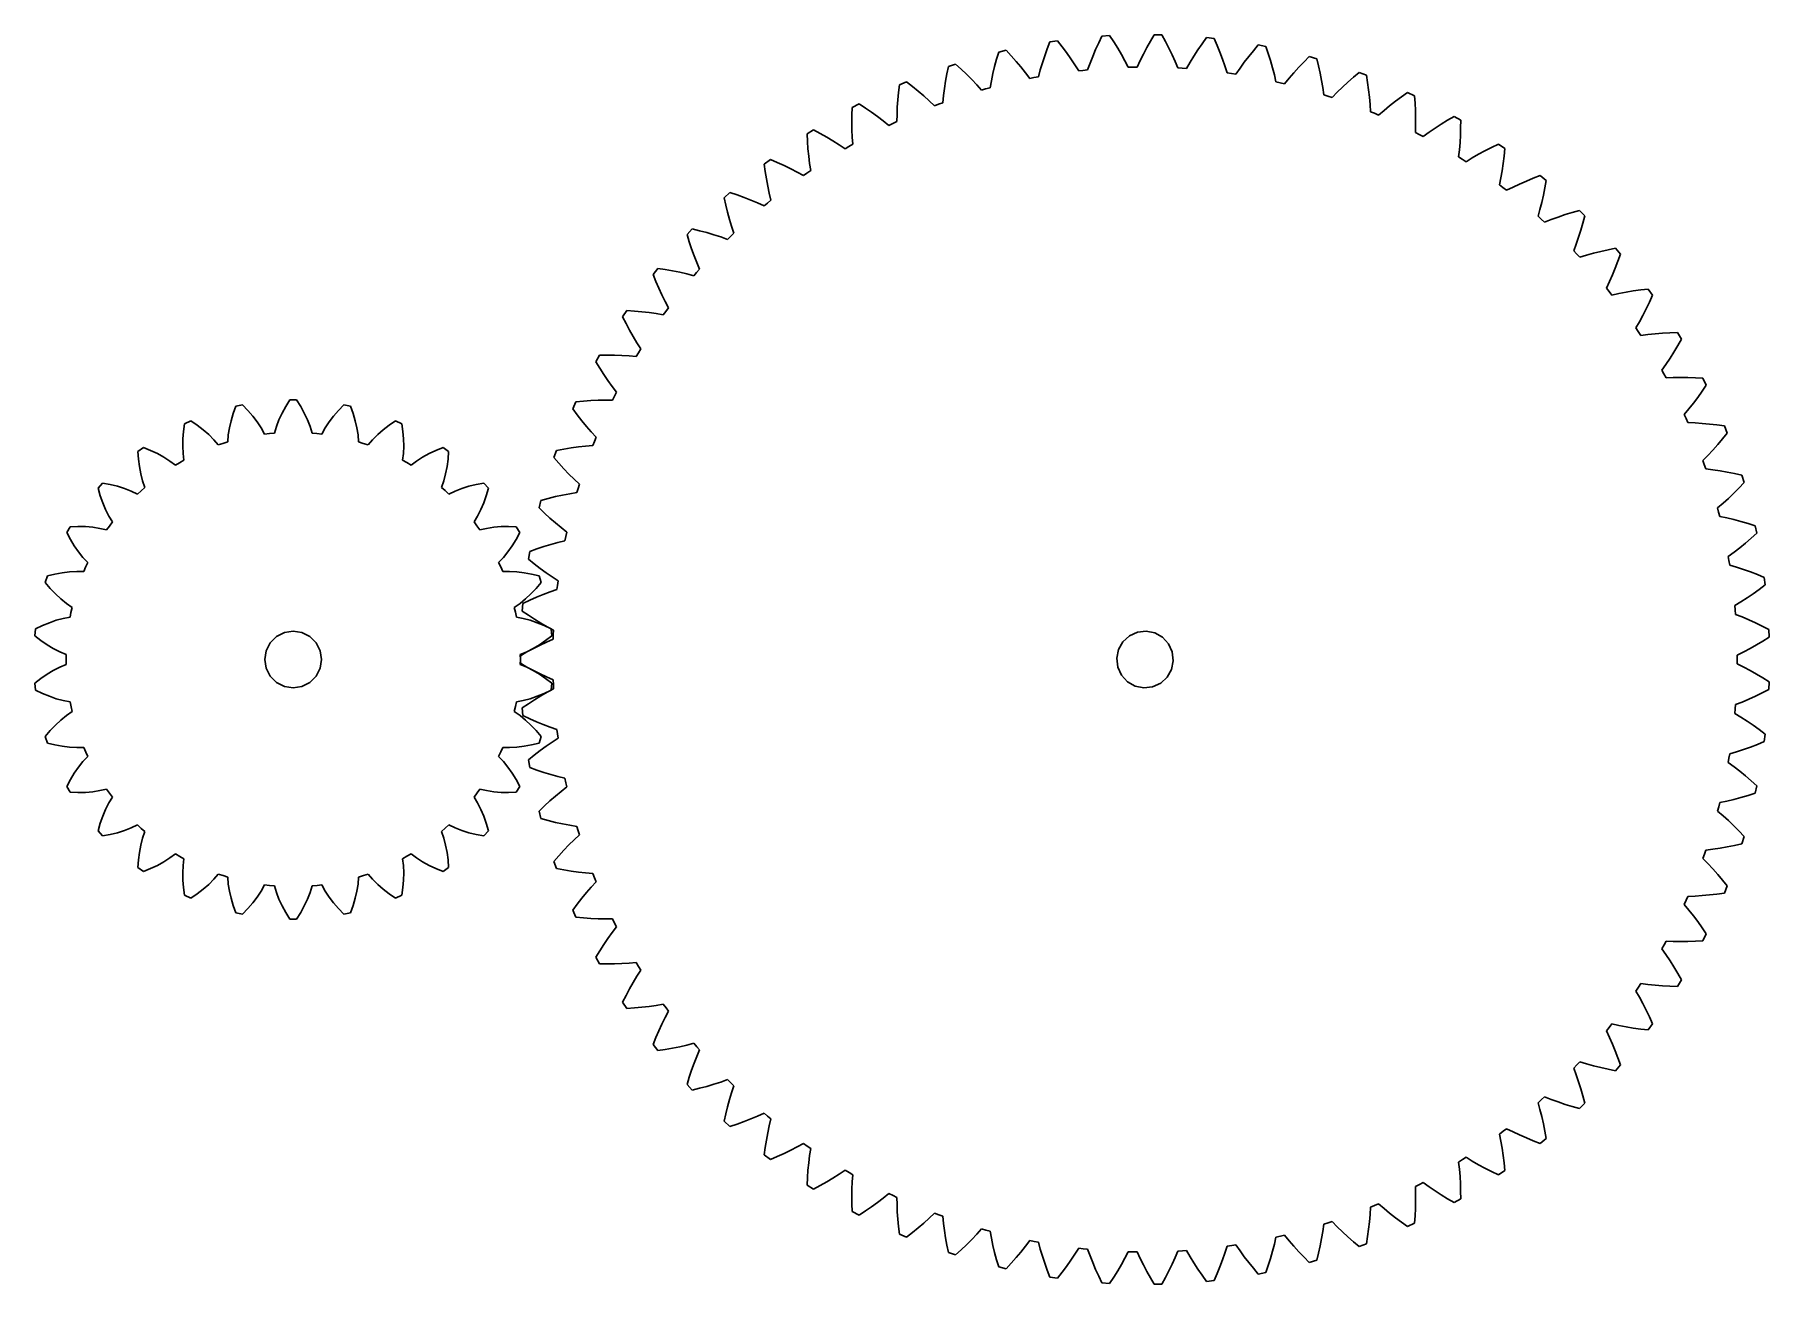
# Model space of a CAD drawing. Header units: metres. Extents: x -46 to 261, y -110 to 110.
import ezdxf

# ---------------------------------------------------------------- set-up
doc = ezdxf.new("R2010")
doc.units = ezdxf.units.M

msp = doc.modelspace()

# ---------------------------------------------------------------- linework, layer by layer
for p, q in [((152.035, 110.282), (151.355, 109.144)), ((153.387, 110.254), (152.035, 110.282)), ((124.558, 107.224), (124.182, 105.953)), ((125.875, 107.533), (124.558, 107.224)), ((126.776, 106.561), (125.875, 107.533)), ((133.14, 107.775), (132.695, 106.541)), ((133.62, 109.01), (133.14, 107.775)), ((134.959, 109.208), (133.62, 109.01)), ((135.776, 108.164), (134.959, 109.208)), ((136.558, 107.112), (135.776, 108.164)), ((141.672, 107.649), (141.161, 106.456)), ((142.219, 108.841), (141.672, 107.649)), ((142.801, 110.032), (142.219, 108.841)), ((144.151, 110.117), (142.801, 110.032)), ((144.878, 109.009), (144.151, 110.117)), ((145.57, 107.894), (144.878, 109.009)), ((146.227, 106.775), (145.57, 107.894)), ((150.711, 108.002), (150.101, 106.856)), ((151.355, 109.144), (150.711, 108.002)), ((154.019, 109.088), (153.387, 110.254)), ((154.615, 107.92), (154.019, 109.088)), ((155.176, 106.75), (154.615, 107.92)), ((159.747, 107.597), (159.044, 106.507)), ((160.485, 108.682), (159.747, 107.597)), ((161.257, 109.759), (160.485, 108.682)), ((162.603, 109.617), (161.257, 109.759)), ((163.134, 108.403), (162.603, 109.617)), ((163.631, 107.189), (163.134, 108.403)), ((169.544, 107.457), (168.718, 106.438)), ((170.404, 108.465), (169.544, 107.457)), ((171.732, 108.212), (170.404, 108.465)), ((172.161, 106.958), (171.732, 108.212)), ((115.676, 104.685), (115.408, 103.387)), ((116.962, 105.103), (115.676, 104.685)), ((117.942, 104.21), (116.962, 105.103)), ((118.889, 103.303), (117.942, 104.21)), ((123.842, 104.686), (123.537, 103.424)), ((124.182, 105.953), (123.842, 104.686)), ((127.644, 105.578), (126.776, 106.561)), ((128.478, 104.584), (127.644, 105.578)), ((129.278, 103.579), (128.478, 104.584)), ((132.285, 105.31), (131.912, 104.081)), ((132.695, 106.541), (132.285, 105.31)), ((137.307, 106.051), (136.558, 107.112)), ((138.019, 104.983), (137.307, 106.051)), ((138.694, 103.907), (138.019, 104.983)), ((140.686, 105.263), (140.249, 104.071)), ((141.161, 106.456), (140.686, 105.263)), ((146.847, 105.651), (146.227, 106.775)), ((147.43, 104.523), (146.847, 105.651)), ((148.187, 104.541), (147.43, 104.523)), ((148.993, 104.555), (148.187, 104.541)), ((149.529, 105.707), (148.993, 104.555)), ((150.101, 106.856), (149.529, 105.707)), ((155.7, 105.578), (155.176, 106.75)), ((156.187, 104.405), (155.7, 105.578)), ((156.943, 104.36), (156.187, 104.405)), ((157.747, 104.306), (156.943, 104.36)), ((158.377, 105.409), (157.747, 104.306)), ((159.044, 106.507), (158.377, 105.409)), ((164.092, 105.976), (163.631, 107.189)), ((164.516, 104.764), (164.092, 105.976)), ((164.903, 103.554), (164.516, 104.764)), ((167.169, 104.372), (166.449, 103.326)), ((167.926, 105.41), (167.169, 104.372)), ((168.718, 106.438), (167.926, 105.41)), ((172.554, 105.706), (172.161, 106.958)), ((172.912, 104.459), (172.554, 105.706)), ((173.233, 103.216), (172.912, 104.459)), ((177.56, 104.532), (176.685, 103.574)), ((178.469, 105.478), (177.56, 104.532)), ((179.41, 106.411), (178.469, 105.478)), ((180.713, 106.048), (179.41, 106.411)), ((181.034, 104.762), (180.713, 106.048)), ((181.322, 103.482), (181.034, 104.762)), ((107.038, 101.412), (106.88, 100.096)), ((108.285, 101.936), (107.038, 101.412)), ((109.336, 101.129), (108.285, 101.936)), ((110.356, 100.304), (109.336, 101.129)), ((115.175, 102.096), (114.977, 100.814)), ((115.408, 103.387), (115.175, 102.096)), ((119.804, 102.382), (118.889, 103.303)), ((120.684, 101.448), (119.804, 102.382)), ((121.53, 100.5), (120.684, 101.448)), ((123.268, 102.169), (123.036, 100.92)), ((123.537, 103.424), (123.268, 102.169)), ((130.041, 102.563), (129.278, 103.579)), ((130.784, 102.708), (130.041, 102.563)), ((131.576, 102.856), (130.784, 102.708)), ((131.912, 104.081), (131.576, 102.856)), ((139.447, 103.989), (138.694, 103.907)), ((140.249, 104.071), (139.447, 103.989)), ((165.652, 103.446), (164.903, 103.554)), ((166.449, 103.326), (165.652, 103.446)), ((173.517, 101.978), (173.233, 103.216)), ((174.255, 101.807), (173.517, 101.978)), ((175.039, 101.621), (174.255, 101.807)), ((175.844, 102.603), (175.039, 101.621)), ((176.685, 103.574), (175.844, 102.603)), ((181.574, 102.209), (181.322, 103.482)), ((181.79, 100.943), (181.574, 102.209)), ((186.212, 101.893), (185.259, 101.011)), ((187.196, 102.76), (186.212, 101.893)), ((188.212, 103.611), (187.196, 102.76)), ((189.48, 103.139), (188.212, 103.611)), ((189.693, 101.831), (189.48, 103.139)), ((189.872, 100.532), (189.693, 101.831)), ((99.9028, 98.0548), (98.7041, 97.4281)), ((101.018, 97.3376), (99.9028, 98.0548)), ((106.755, 98.7906), (106.665, 97.4959)), ((106.88, 100.096), (106.755, 98.7906)), ((111.344, 99.4629), (110.356, 100.304)), ((112.3, 98.6053), (111.344, 99.4629)), ((113.221, 97.7315), (112.3, 98.6053)), ((114.687, 98.2764), (113.93, 97.998)), ((114.814, 99.5402), (114.687, 98.2764)), ((114.977, 100.814), (114.814, 99.5402)), ((122.258, 100.706), (121.53, 100.5)), ((123.036, 100.92), (122.258, 100.706)), ((181.969, 99.6858), (181.79, 100.943)), ((182.691, 99.4544), (181.969, 99.6858)), ((183.456, 99.2027), (182.691, 99.4544)), ((184.341, 100.114), (183.456, 99.2027)), ((185.259, 101.011), (184.341, 100.114)), ((190.017, 99.2419), (189.872, 100.532)), ((190.126, 97.9626), (190.017, 99.2419)), ((194.612, 98.5391), (193.59, 97.7401)), ((195.666, 99.3202), (194.612, 98.5391)), ((196.75, 100.083), (195.666, 99.3202)), ((197.974, 99.5075), (196.75, 100.083)), ((198.076, 98.186), (197.974, 99.5075)), ((198.146, 96.8762), (198.076, 98.186)), ((98.6567, 96.1034), (98.6419, 94.7919)), ((98.7041, 97.4281), (98.6567, 96.1034)), ((102.103, 96.6013), (101.018, 97.3376)), ((103.158, 95.8458), (102.103, 96.6013)), ((104.182, 95.0712), (103.158, 95.8458)), ((105.174, 94.2775), (104.182, 95.0712)), ((106.609, 96.2132), (106.588, 94.9433)), ((106.665, 97.4959), (106.609, 96.2132)), ((113.93, 97.998), (113.221, 97.7315)), ((190.2, 96.6947), (190.126, 97.9626)), ((190.899, 96.4037), (190.2, 96.6947)), ((191.641, 96.0888), (190.899, 96.4037)), ((192.599, 96.9233), (191.641, 96.0888)), ((193.59, 97.7401), (192.599, 96.9233)), ((198.182, 95.5789), (198.146, 96.8762)), ((198.184, 94.295), (198.182, 95.5789)), ((203.818, 95.1843), (202.703, 94.494)), ((204.962, 95.8541), (203.818, 95.1843)), ((206.133, 95.1777), (204.962, 95.8541)), ((206.125, 93.8523), (206.133, 95.1777)), ((91.8749, 93.4853), (90.7328, 92.7605)), ((90.7328, 92.7605), (90.7965, 91.4365)), ((93.0457, 92.8639), (91.8749, 93.4853)), ((94.189, 92.221), (93.0457, 92.8639)), ((95.3037, 91.5564), (94.189, 92.221)), ((98.6419, 94.7919), (98.66, 93.4942)), ((98.66, 93.4942), (98.7117, 92.2113)), ((98.7117, 92.2113), (98.7975, 90.9441)), ((105.858, 94.6025), (105.174, 94.2775)), ((106.588, 94.9433), (105.858, 94.6025)), ((198.152, 93.0253), (198.184, 94.295)), ((198.824, 92.6768), (198.152, 93.0253)), ((199.537, 92.3009), (198.824, 92.6768)), ((200.561, 93.0524), (199.537, 92.3009)), ((201.617, 93.7834), (200.561, 93.0524)), ((202.703, 94.494), (201.617, 93.7834)), ((206.013, 91.2455), (206.085, 92.5413)), ((206.085, 92.5413), (206.125, 93.8523)), ((90.7965, 91.4365), (90.8915, 90.1283)), ((90.8915, 90.1283), (91.0181, 88.8367)), ((91.0181, 88.8367), (91.1769, 87.5626)), ((96.3889, 90.8703), (95.3037, 91.5564)), ((97.4435, 90.1624), (96.3889, 90.8703)), ((98.098, 90.5434), (97.4435, 90.1624)), ((98.7975, 90.9441), (98.098, 90.5434)), ((205.768, 88.7034), (205.907, 89.9659)), ((205.907, 89.9659), (206.013, 91.2455)), ((209.285, 89.1689), (208.172, 88.5287)), ((210.426, 89.7862), (209.285, 89.1689)), ((211.596, 90.3807), (210.426, 89.7862)), ((212.791, 90.9524), (211.596, 90.3807)), ((213.902, 90.1804), (212.791, 90.9524)), ((213.633, 87.5572), (213.783, 88.8603)), ((213.783, 88.8603), (213.902, 90.1804)), ((84.2575, 88.26), (83.1801, 87.4422)), ((83.1801, 87.4422), (83.3543, 86.1282)), ((83.3543, 86.1282), (83.5584, 84.8326)), ((85.4762, 87.7388), (84.2575, 88.26)), ((86.6693, 87.1938), (85.4762, 87.7388)), ((87.8357, 86.6249), (86.6693, 87.1938)), ((88.9745, 86.0319), (87.8357, 86.6249)), ((90.0846, 85.4147), (88.9745, 86.0319)), ((90.705, 85.8493), (90.0846, 85.4147)), ((91.3685, 86.307), (90.705, 85.8493)), ((91.1769, 87.5626), (91.3685, 86.307)), ((206.409, 88.2999), (205.768, 88.7034)), ((207.089, 87.8656), (206.409, 88.2999)), ((208.172, 88.5287), (207.089, 87.8656)), ((213.241, 85.0058), (213.453, 86.2721)), ((213.453, 86.2721), (213.633, 87.5572)), ((83.5584, 84.8326), (83.7927, 83.5561)), ((83.7927, 83.5561), (84.0576, 82.2997)), ((212.997, 83.7593), (213.241, 85.0058)), ((213.602, 83.3035), (212.997, 83.7593)), ((214.242, 82.814), (213.602, 83.3035)), ((215.377, 83.3842), (214.242, 82.814)), ((216.54, 83.9289), (215.377, 83.3842)), ((217.729, 84.4485), (216.54, 83.9289)), ((218.944, 84.9431), (217.729, 84.4485)), ((220.183, 85.4128), (218.944, 84.9431)), ((221.226, 84.5506), (220.183, 85.4128)), ((220.738, 81.959), (220.996, 83.245)), ((220.996, 83.245), (221.226, 84.5506)), ((77.1041, 82.4157), (76.0988, 81.5106)), ((76.0988, 81.5106), (76.3824, 80.2158)), ((76.3824, 80.2158), (76.6942, 78.9417)), ((78.3622, 81.9983), (77.1041, 82.4157)), ((79.5966, 81.5551), (78.3622, 81.9983)), ((80.8066, 81.0857), (79.5966, 81.5551)), ((81.991, 80.5901), (80.8066, 81.0857)), ((83.1488, 80.068), (81.991, 80.5901)), ((83.7307, 80.5529), (83.1488, 80.068)), ((84.3535, 81.0646), (83.7307, 80.5529)), ((84.0576, 82.2997), (84.3535, 81.0646)), ((220.133, 79.4494), (220.451, 80.6935)), ((220.451, 80.6935), (220.738, 81.959)), ((76.6942, 78.9417), (77.0345, 77.6894)), ((77.0345, 77.6894), (77.4036, 76.4596)), ((219.786, 78.2277), (220.133, 79.4494)), ((220.351, 77.7229), (219.786, 78.2277)), ((220.948, 77.1815), (220.351, 77.7229)), ((222.127, 77.6547), (220.948, 77.1815)), ((223.331, 78.1003), (222.127, 77.6547)), ((224.559, 78.5185), (223.331, 78.1003)), ((225.811, 78.9097), (224.559, 78.5185)), ((227.086, 79.274), (225.811, 78.9097)), ((228.052, 78.3276), (227.086, 79.274)), ((227.35, 75.786), (227.715, 77.0458)), ((227.715, 77.0458), (228.052, 78.3276)), ((70.4648, 75.9933), (69.5388, 75.0072)), ((69.5388, 75.0072), (69.9297, 73.7407)), ((69.9297, 73.7407), (70.3471, 72.4972)), ((71.7534, 75.6827), (70.4648, 75.9933)), ((73.0206, 75.3442), (71.7534, 75.6827)), ((74.2656, 74.9778), (73.0206, 75.3442)), ((75.4873, 74.5831), (74.2656, 74.9778)), ((76.6848, 74.1596), (75.4873, 74.5831)), ((77.224, 74.6915), (76.6848, 74.1596)), ((77.8018, 75.2536), (77.224, 74.6915)), ((77.4036, 76.4596), (77.8018, 75.2536)), ((226.537, 73.3357), (226.957, 74.5489)), ((226.957, 74.5489), (227.35, 75.786)), ((70.3471, 72.4972), (70.791, 71.2777)), ((70.791, 71.2777), (71.2616, 70.0831)), ((226.089, 72.1474), (226.537, 73.3357)), ((226.609, 71.5971), (226.089, 72.1474)), ((227.159, 71.0076), (226.609, 71.5971)), ((228.373, 71.3806), (227.159, 71.0076)), ((229.61, 71.7238), (228.373, 71.3806)), ((230.869, 72.0378), (229.61, 71.7238)), ((232.15, 72.3228), (230.869, 72.0378)), ((233.45, 72.5792), (232.15, 72.3228)), ((234.334, 71.5553), (233.45, 72.5792)), ((233.89, 70.3062), (234.334, 71.5553)), ((64.3862, 69.0379), (63.546, 67.9778)), ((63.546, 67.9778), (64.0415, 66.7484)), ((65.6962, 68.8361), (64.3862, 69.0379)), ((66.9873, 68.6049), (65.6962, 68.8361)), ((68.2586, 68.3439), (66.9873, 68.6049)), ((69.5091, 68.0528), (68.2586, 68.3439)), ((70.7378, 67.7311), (69.5091, 68.0528)), ((71.2306, 68.3062), (70.7378, 67.7311)), ((71.7594, 68.9147), (71.2306, 68.3062)), ((71.2616, 70.0831), (71.7594, 68.9147)), ((232.407, 66.7076), (232.927, 67.8815)), ((232.927, 67.8815), (233.421, 69.0813)), ((233.421, 69.0813), (233.89, 70.3062)), ((64.0415, 66.7484), (64.5614, 65.5442)), ((64.5614, 65.5442), (65.1058, 64.3661)), ((65.1058, 64.3661), (65.6748, 63.2151)), ((231.86, 65.561), (232.407, 66.7076)), ((232.333, 64.9691), (231.86, 65.561)), ((232.831, 64.3357), (232.333, 64.9691)), ((234.073, 64.6057), (232.831, 64.3357)), ((235.334, 64.8442), (234.073, 64.6057)), ((236.615, 65.0517), (235.334, 64.8442)), ((237.915, 65.2287), (236.615, 65.0517)), ((239.232, 65.3754), (237.915, 65.2287)), ((240.027, 64.281), (239.232, 65.3754)), ((58.9109, 61.5982), (58.1623, 60.4715)), ((60.2332, 61.5068), (58.9109, 61.5982)), ((61.5392, 61.3844), (60.2332, 61.5068)), ((62.8278, 61.2307), (61.5392, 61.3844)), ((65.7926, 61.4418), (65.3496, 60.8275)), ((65.6748, 63.2151), (66.2686, 62.0924)), ((66.2686, 62.0924), (65.7926, 61.4418)), ((238.318, 60.7378), (238.911, 61.8921)), ((238.911, 61.8921), (239.481, 63.0735)), ((239.481, 63.0735), (240.027, 64.281)), ((58.1623, 60.4715), (58.759, 59.2879)), ((58.759, 59.2879), (59.3779, 58.1314)), ((64.0983, 61.0453), (62.8278, 61.2307)), ((65.3496, 60.8275), (64.0983, 61.0453)), ((237.061, 58.5148), (237.701, 59.6117)), ((237.482, 57.8854), (237.061, 58.5148)), ((237.701, 59.6117), (238.318, 60.7378)), ((59.3779, 58.1314), (60.0189, 57.003)), ((60.0189, 57.003), (60.6822, 55.9037)), ((60.6822, 55.9037), (61.3679, 54.8345)), ((237.926, 57.2125), (237.482, 57.8854)), ((239.185, 57.3777), (237.926, 57.2125)), ((240.462, 57.5098), (239.185, 57.3777)), ((241.756, 57.6094), (240.462, 57.5098)), ((243.066, 57.677), (241.756, 57.6094)), ((244.391, 57.7129), (243.066, 57.677)), ((243.779, 54.2688), (244.446, 55.3983)), ((245.092, 56.5559), (244.391, 57.7129)), ((244.446, 55.3983), (245.092, 56.5559)), ((54.0774, 53.7264), (53.4257, 52.541)), ((53.4257, 52.541), (54.1193, 51.4115)), ((55.4027, 53.746), (54.0774, 53.7264)), ((56.7143, 53.7333), (55.4027, 53.746)), ((58.0113, 53.688), (56.7143, 53.7333)), ((59.2928, 53.6095), (58.0113, 53.688)), ((60.558, 53.4972), (59.2928, 53.6095)), ((60.948, 54.1465), (60.558, 53.4972)), ((61.3679, 54.8345), (60.948, 54.1465)), ((241.653, 51.0581), (242.383, 52.0976)), ((242.383, 52.0976), (243.092, 53.1682)), ((243.092, 53.1682), (243.779, 54.2688)), ((54.1193, 51.4115), (54.8328, 50.3109)), ((54.8328, 50.3109), (55.566, 49.2401)), ((55.566, 49.2401), (56.319, 48.2001)), ((242.02, 50.3957), (241.653, 51.0581)), ((242.406, 49.688), (242.02, 50.3957)), ((243.675, 49.7473), (242.406, 49.688)), ((244.959, 49.772), (243.675, 49.7473)), ((246.256, 49.763), (244.959, 49.772)), ((247.567, 49.7207), (246.256, 49.763)), ((248.891, 49.6456), (247.567, 49.7207)), ((249.492, 48.434), (248.891, 49.6456)), ((56.319, 48.2001), (57.0917, 47.1921)), ((56.7309, 46.4713), (56.3965, 45.7917)), ((57.0917, 47.1921), (56.7309, 46.4713)), ((247.216, 45.2256), (247.993, 46.2648)), ((247.993, 46.2648), (248.752, 47.3345)), ((248.752, 47.3345), (249.492, 48.434)), ((-10.5859, 43.4189), (-10.9649, 42.1416)), ((-10.1227, 44.7049), (-10.5859, 43.4189)), ((-8.93552, 44.9572), (-10.1227, 44.7049)), ((-7.98933, 43.9708), (-8.93552, 44.9572)), ((-7.12361, 42.9581), (-7.98933, 43.9708)), ((-6.3428, 41.9217), (-7.12361, 42.9581)), ((-1.96355, 43.5005), (-2.51181, 42.3244)), ((-1.32729, 44.671), (-1.96355, 43.5005)), ((-0.60687, 45.8326), (-1.32729, 44.671)), ((0.60687, 45.8326), (-0.60687, 45.8326)), ((1.32729, 44.671), (0.60687, 45.8326)), ((1.96355, 43.5005), (1.32729, 44.671)), ((2.51181, 42.3244), (1.96355, 43.5005)), ((7.12361, 42.9581), (6.3428, 41.9217)), ((7.98933, 43.9708), (7.12361, 42.9581)), ((8.93552, 44.9572), (7.98933, 43.9708)), ((10.1227, 44.7049), (8.93552, 44.9572)), ((10.5859, 43.4189), (10.1227, 44.7049)), ((10.9649, 42.1416), (10.5859, 43.4189)), ((49.9195, 45.4778), (49.3693, 44.242)), ((49.3693, 44.242), (50.155, 43.1745)), ((51.2385, 45.6082), (49.9195, 45.4778)), ((50.155, 43.1745), (50.9581, 42.1375)), ((52.5466, 45.7053), (51.2385, 45.6082)), ((53.8428, 45.7687), (52.5466, 45.7053)), ((55.1264, 45.7977), (53.8428, 45.7687)), ((56.3965, 45.7917), (55.1264, 45.7977)), ((245.605, 43.2433), (246.42, 44.218)), ((245.916, 42.5525), (245.605, 43.2433)), ((246.42, 44.218), (247.216, 45.2256)), ((-19.3819, 40.2691), (-19.487, 38.941)), ((-19.1962, 41.6233), (-19.3819, 40.2691)), ((-18.0874, 42.117), (-19.1962, 41.6233)), ((-16.9568, 41.3488), (-18.0874, 42.117)), ((-15.8994, 40.5383), (-16.9568, 41.3488)), ((-14.9202, 39.6869), (-15.8994, 40.5383)), ((-11.2567, 40.8773), (-11.4565, 39.6302)), ((-10.9649, 42.1416), (-11.2567, 40.8773)), ((-5.65306, 40.8638), (-6.3428, 41.9217)), ((-5.06389, 39.7861), (-5.65306, 40.8638)), ((-4.21547, 39.8844), (-5.06389, 39.7861)), ((-3.31876, 39.9695), (-4.21547, 39.8844)), ((-2.96652, 41.1461), (-3.31876, 39.9695)), ((-2.51181, 42.3244), (-2.96652, 41.1461)), ((2.96652, 41.1461), (2.51181, 42.3244)), ((3.31876, 39.9695), (2.96652, 41.1461)), ((4.16907, 39.8893), (3.31876, 39.9695)), ((5.06389, 39.7861), (4.16907, 39.8893)), ((5.65306, 40.8638), (5.06389, 39.7861)), ((6.3428, 41.9217), (5.65306, 40.8638)), ((11.2567, 40.8773), (10.9649, 42.1416)), ((11.4565, 39.6302), (11.2567, 40.8773)), ((15.8994, 40.5383), (14.9202, 39.6869)), ((16.9568, 41.3488), (15.8994, 40.5383)), ((18.0874, 42.117), (16.9568, 41.3488)), ((19.1962, 41.6233), (18.0874, 42.117)), ((19.3819, 40.2691), (19.1962, 41.6233)), ((19.487, 38.941), (19.3819, 40.2691)), ((50.9581, 42.1375), (51.7783, 41.1318)), ((51.7783, 41.1318), (52.6157, 40.1584)), ((52.6157, 40.1584), (53.47, 39.2186)), ((246.241, 41.815), (245.916, 42.5525)), ((247.511, 41.7679), (246.241, 41.815)), ((248.792, 41.6851), (247.511, 41.7679)), ((250.084, 41.5675), (248.792, 41.6851)), ((251.387, 41.4157), (250.084, 41.5675)), ((252.7, 41.2301), (251.387, 41.4157)), ((252.368, 38.9388), (253.198, 39.9724)), ((253.198, 39.9724), (252.7, 41.2301)), ((-26.4487, 37.4361), (-27.4307, 36.7226)), ((-25.1832, 36.9197), (-26.4487, 37.4361)), ((-23.9804, 36.3468), (-25.1832, 36.9197)), ((-19.487, 38.941), (-19.5095, 37.6436)), ((-19.5095, 37.6436), (-19.4457, 36.3823)), ((-14.0256, 38.7955), (-14.9202, 39.6869)), ((-13.2252, 37.8638), (-14.0256, 38.7955)), ((-12.4158, 38.1364), (-13.2252, 37.8638)), ((-11.5564, 38.4061), (-12.4158, 38.1364)), ((-11.4565, 39.6302), (-11.5564, 38.4061)), ((11.5564, 38.4061), (11.4565, 39.6302)), ((12.3714, 38.1508), (11.5564, 38.4061)), ((13.2252, 37.8638), (12.3714, 38.1508)), ((14.0256, 38.7955), (13.2252, 37.8638)), ((14.9202, 39.6869), (14.0256, 38.7955)), ((19.4457, 36.3823), (19.5095, 37.6436)), ((19.5095, 37.6436), (19.487, 38.941)), ((25.1832, 36.9197), (23.9804, 36.3468)), ((26.4487, 37.4361), (25.1832, 36.9197)), ((27.4307, 36.7226), (26.4487, 37.4361)), ((46.4664, 36.9102), (46.0215, 35.6327)), ((47.7699, 37.1505), (46.4664, 36.9102)), ((49.0652, 37.3568), (47.7699, 37.1505)), ((50.3516, 37.5284), (49.0652, 37.3568)), ((51.6283, 37.6647), (50.3516, 37.5284)), ((52.8945, 37.7649), (51.6283, 37.6647)), ((53.1707, 38.4702), (52.8945, 37.7649)), ((53.47, 39.2186), (53.1707, 38.4702)), ((249.783, 36.0284), (250.66, 36.9658)), ((250.66, 36.9658), (251.522, 37.9362)), ((251.522, 37.9362), (252.368, 38.9388)), ((-27.4307, 36.7226), (-27.3307, 35.3594)), ((-27.3307, 35.3594), (-27.1575, 34.0385)), ((-27.1575, 34.0385), (-26.9097, 32.7648)), ((-22.8456, 35.7176), (-23.9804, 36.3468)), ((-21.7851, 35.0316), (-22.8456, 35.7176)), ((-20.8085, 34.2867), (-21.7851, 35.0316)), ((-20.0735, 34.7216), (-20.8085, 34.2867)), ((-19.2889, 35.1641), (-20.0735, 34.7216)), ((-19.4457, 36.3823), (-19.2889, 35.1641)), ((19.2889, 35.1641), (19.4457, 36.3823)), ((20.0331, 34.7449), (19.2889, 35.1641)), ((20.8085, 34.2867), (20.0331, 34.7449)), ((21.7851, 35.0316), (20.8085, 34.2867)), ((22.8456, 35.7176), (21.7851, 35.0316)), ((23.9804, 36.3468), (22.8456, 35.7176)), ((26.9097, 32.7648), (27.1575, 34.0385)), ((27.1575, 34.0385), (27.3307, 35.3594)), ((27.3307, 35.3594), (27.4307, 36.7226)), ((46.0215, 35.6327), (46.8938, 34.6347)), ((46.8938, 34.6347), (47.7809, 33.6685)), ((248.89, 35.1252), (249.783, 36.0284)), ((249.142, 34.4108), (248.89, 35.1252)), ((249.404, 33.6486), (249.142, 34.4108)), ((-33.6542, 31.119), (-34.4663, 30.217)), ((-32.3089, 30.8771), (-33.6542, 31.119)), ((-31.0133, 30.5667), (-32.3089, 30.8771)), ((-26.9097, 32.7648), (-26.5851, 31.5443)), ((-26.5851, 31.5443), (-26.1784, 30.3853)), ((26.1784, 30.3853), (26.5851, 31.5443)), ((26.5851, 31.5443), (26.9097, 32.7648)), ((32.3089, 30.8771), (31.0133, 30.5667)), ((33.6542, 31.119), (32.3089, 30.8771)), ((34.4663, 30.217), (33.6542, 31.119)), ((47.7809, 33.6685), (48.6824, 32.7349)), ((48.6824, 32.7349), (49.5983, 31.8351)), ((49.5983, 31.8351), (50.5283, 30.9701)), ((50.5283, 30.9701), (50.2926, 30.1992)), ((250.665, 33.4955), (249.404, 33.6486)), ((251.935, 33.3058), (250.665, 33.4955)), ((253.213, 33.0805), (251.935, 33.3058)), ((254.499, 32.8201), (253.213, 33.0805)), ((255.791, 32.5255), (254.499, 32.8201)), ((255.269, 30.2699), (256.182, 31.2305)), ((256.182, 31.2305), (255.791, 32.5255)), ((-34.4663, 30.217), (-34.0851, 28.9044)), ((-34.0851, 28.9044), (-33.641, 27.6483)), ((-33.641, 27.6483), (-33.1339, 26.4539)), ((-29.7724, 30.1872), (-31.0133, 30.5667)), ((-28.5925, 29.7367), (-29.7724, 30.1872)), ((-27.4824, 29.2111), (-28.5925, 29.7367)), ((-26.8539, 29.7894), (-27.4824, 29.2111)), ((-26.1784, 30.3853), (-26.8539, 29.7894)), ((26.8192, 29.8206), (26.1784, 30.3853)), ((27.4824, 29.2111), (26.8192, 29.8206)), ((28.5925, 29.7367), (27.4824, 29.2111)), ((29.7724, 30.1872), (28.5925, 29.7367)), ((31.0133, 30.5667), (29.7724, 30.1872)), ((33.1339, 26.4539), (33.641, 27.6483)), ((33.641, 27.6483), (34.0851, 28.9044)), ((34.0851, 28.9044), (34.4663, 30.217)), ((43.7424, 28.0837), (43.406, 26.7735)), ((45.0212, 28.4322), (43.7424, 28.0837)), ((46.2947, 28.7462), (45.0212, 28.4322)), ((47.5622, 29.0248), (46.2947, 28.7462)), ((48.823, 29.2675), (47.5622, 29.0248)), ((50.0764, 29.4733), (48.823, 29.2675)), ((50.2926, 30.1992), (50.0764, 29.4733)), ((251.484, 26.7607), (252.449, 27.586)), ((252.449, 27.586), (253.402, 28.4467)), ((253.402, 28.4467), (254.342, 29.3416)), ((254.342, 29.3416), (255.269, 30.2699)), ((-33.1339, 26.4539), (-32.5625, 25.3276)), ((-32.5625, 25.3276), (-31.9238, 24.2785)), ((31.9238, 24.2785), (32.5625, 25.3276)), ((32.5625, 25.3276), (33.1339, 26.4539)), ((43.406, 26.7735), (44.3587, 25.8519)), ((44.3587, 25.8519), (45.3235, 24.9633)), ((45.3235, 24.9633), (46.2999, 24.1085)), ((251.675, 26.0277), (251.484, 26.7607)), ((251.873, 25.2463), (251.675, 26.0277)), ((253.116, 24.9882), (251.873, 25.2463)), ((254.366, 24.6929), (253.116, 24.9882)), ((255.621, 24.3614), (254.366, 24.6929)), ((-39.3887, 23.4419), (-39.9956, 22.3907)), ((-39.9956, 22.3907), (-39.3499, 21.186)), ((-38.0226, 23.485), (-39.3887, 23.4419)), ((-36.6908, 23.4507), (-38.0226, 23.485)), ((-35.3981, 23.3375), (-36.6908, 23.4507)), ((-34.1503, 23.1422), (-35.3981, 23.3375)), ((-32.9552, 22.8589), (-34.1503, 23.1422)), ((-32.4606, 23.5551), (-32.9552, 22.8589)), ((-31.9238, 24.2785), (-32.4606, 23.5551)), ((32.4332, 23.5929), (31.9238, 24.2785)), ((32.9552, 22.8589), (32.4332, 23.5929)), ((34.1503, 23.1422), (32.9552, 22.8589)), ((35.3981, 23.3375), (34.1503, 23.1422)), ((36.6908, 23.4507), (35.3981, 23.3375)), ((38.0226, 23.485), (36.6908, 23.4507)), ((39.3887, 23.4419), (38.0226, 23.485)), ((39.3499, 21.186), (39.9956, 22.3907)), ((39.9956, 22.3907), (39.3887, 23.4419)), ((46.2999, 24.1085), (47.2879, 23.2885)), ((47.2879, 23.2885), (48.287, 22.5043)), ((48.1167, 21.7164), (47.9619, 20.975)), ((48.287, 22.5043), (48.1167, 21.7164)), ((256.88, 23.9944), (255.621, 24.3614)), ((258.143, 23.5926), (256.88, 23.9944)), ((257.434, 21.3887), (258.424, 22.2695)), ((258.424, 22.2695), (258.143, 23.5926)), ((-39.3499, 21.186), (-38.6543, 20.0498)), ((-38.6543, 20.0498), (-37.9099, 18.9869)), ((-37.9099, 18.9869), (-37.1169, 18.004)), ((37.1169, 18.004), (37.9099, 18.9869)), ((37.9099, 18.9869), (38.6543, 20.0498)), ((38.6543, 20.0498), (39.3499, 21.186)), ((41.7664, 19.0602), (41.5409, 17.7264)), ((43.0116, 19.5145), (41.7664, 19.0602)), ((44.2544, 19.9339), (43.0116, 19.5145)), ((45.4942, 20.3177), (44.2544, 19.9339)), ((46.7303, 20.665), (45.4942, 20.3177)), ((47.9619, 20.975), (46.7303, 20.665)), ((253.369, 18.2085), (254.4, 18.9501)), ((254.4, 18.9501), (255.421, 19.728)), ((255.421, 19.728), (256.433, 20.5412)), ((256.433, 20.5412), (257.434, 21.3887)), ((-39.4767, 15.4678), (-40.7646, 15.3098)), ((-38.2156, 15.5362), (-39.4767, 15.4678)), ((-36.9877, 15.5076), (-38.2156, 15.5362)), ((-37.1169, 18.004), (-36.274, 17.1106)), ((-36.6486, 16.2915), (-36.9877, 15.5076)), ((-36.274, 17.1106), (-36.6486, 16.2915)), ((36.274, 17.1106), (37.1169, 18.004)), ((36.6297, 16.3341), (36.274, 17.1106)), ((36.9877, 15.5076), (36.6297, 16.3341)), ((38.2156, 15.5362), (36.9877, 15.5076)), ((39.4767, 15.4678), (38.2156, 15.5362)), ((40.7646, 15.3098), (39.4767, 15.4678)), ((41.5409, 17.7264), (42.5674, 16.8878)), ((42.5674, 16.8878), (43.6031, 16.0831)), ((43.6031, 16.0831), (44.6477, 15.313)), ((253.498, 17.4621), (253.369, 18.2085)), ((253.629, 16.6668), (253.498, 17.4621)), ((254.847, 16.3056), (253.629, 16.6668)), ((256.067, 15.9068), (254.847, 16.3056)), ((257.29, 15.4715), (256.067, 15.9068)), ((258.514, 15.0004), (257.29, 15.4715)), ((-43.4019, 14.7402), (-43.7769, 13.5859)), ((-43.7769, 13.5859), (-42.8948, 12.5418)), ((-42.0745, 15.0664), (-43.4019, 14.7402)), ((-42.8948, 12.5418), (-41.9782, 11.5749)), ((-40.7646, 15.3098), (-42.0745, 15.0664)), ((42.0745, 15.0664), (40.7646, 15.3098)), ((41.9782, 11.5749), (42.8948, 12.5418)), ((43.4019, 14.7402), (42.0745, 15.0664)), ((42.8948, 12.5418), (43.7769, 13.5859)), ((43.7769, 13.5859), (43.4019, 14.7402)), ((44.6477, 15.313), (45.7008, 14.5785)), ((46.5661, 12.3295), (45.3646, 11.9175)), ((45.7008, 14.5785), (46.762, 13.8806)), ((46.6583, 13.0813), (46.5661, 12.3295)), ((46.762, 13.8806), (46.6583, 13.0813)), ((257.78, 11.5967), (258.848, 12.3574)), ((259.739, 14.4943), (258.514, 15.0004)), ((258.848, 12.3574), (259.909, 13.1523)), ((259.909, 13.1523), (259.739, 14.4943)), ((-41.9782, 11.5749), (-41.0291, 10.6901)), ((-41.0291, 10.6901), (-40.049, 9.89352)), ((-40.049, 9.89352), (-39.0388, 9.19492)), ((-39.0388, 9.19492), (-39.235, 8.3158)), ((39.0388, 9.19492), (40.049, 9.89352)), ((39.2253, 8.36143), (39.0388, 9.19492)), ((40.049, 9.89352), (41.0291, 10.6901)), ((40.5525, 9.90298), (40.4393, 8.55504)), ((41.7553, 10.4599), (40.5525, 9.90298)), ((41.0291, 10.6901), (41.9782, 11.5749)), ((42.9587, 10.9818), (41.7553, 10.4599)), ((44.162, 11.468), (42.9587, 10.9818)), ((45.3646, 11.9175), (44.162, 11.468)), ((254.531, 9.5285), (255.621, 10.1813)), ((254.597, 8.77399), (254.531, 9.5285)), ((255.621, 10.1813), (256.704, 10.871)), ((256.704, 10.871), (257.78, 11.5967)), ((-43.0569, 6.49982), (-44.2875, 5.9894)), ((-41.83, 6.92215), (-43.0569, 6.49982)), ((-40.6107, 7.25121), (-41.83, 6.92215)), ((-39.4036, 7.47852), (-40.6107, 7.25121)), ((-39.235, 8.3158), (-39.4036, 7.47852)), ((39.4036, 7.47852), (39.2253, 8.36143)), ((40.6107, 7.25121), (39.4036, 7.47852)), ((40.4393, 8.55504), (41.5324, 7.8053)), ((41.83, 6.92215), (40.6107, 7.25121)), ((41.5324, 7.8053), (42.6319, 7.09003)), ((43.0569, 6.49982), (41.83, 6.92215)), ((42.6319, 7.09003), (43.7372, 6.41002)), ((44.2875, 5.9894), (43.0569, 6.49982)), ((43.7372, 6.41002), (44.8481, 5.7662)), ((254.662, 7.97049), (254.597, 8.77399)), ((255.845, 7.50859), (254.662, 7.97049)), ((257.028, 7.00908), (255.845, 7.50859)), ((258.21, 6.47298), (257.028, 7.00908)), ((259.39, 5.90114), (258.21, 6.47298)), ((-45.5181, 5.39435), (-45.6449, 4.18726)), ((-45.6449, 4.18726), (-44.565, 3.34937)), ((-44.2875, 5.9894), (-45.5181, 5.39435)), ((-44.565, 3.34937), (-43.4674, 2.59424)), ((-4.04507, 2.93892), (-2.93892, 4.04507)), ((-2.93892, 4.04507), (-1.54507, 4.75528)), ((-1.54507, 4.75528), (0, 5)), ((0, 5), (1.54507, 4.75528)), ((1.54507, 4.75528), (2.93892, 4.04507)), ((2.93892, 4.04507), (4.04507, 2.93892)), ((43.4674, 2.59424), (44.565, 3.34937)), ((44.7358, 3.08649), (43.5749, 2.53789)), ((45.5181, 5.39435), (44.2875, 5.9894)), ((44.565, 3.34937), (45.6449, 4.18726)), ((45.8985, 3.59752), (44.7358, 3.08649)), ((44.8481, 5.7662), (45.964, 5.15965)), ((45.6449, 4.18726), (45.5181, 5.39435)), ((45.9275, 4.35439), (45.8985, 3.59752)), ((45.964, 5.15965), (45.9275, 4.35439)), ((145.715, 1.74286), (146.483, 3.10573)), ((146.483, 3.10573), (147.634, 4.1646)), ((147.634, 4.1646), (149.057, 4.81581)), ((149.057, 4.81581), (150.611, 4.99561)), ((150.611, 4.99561), (152.144, 4.6864)), ((152.144, 4.6864), (153.507, 3.91846)), ((153.507, 3.91846), (154.566, 2.76695)), ((258.373, 2.57088), (259.502, 3.2395)), ((260.569, 5.29431), (259.39, 5.90114)), ((259.502, 3.2395), (260.625, 3.94279)), ((260.625, 3.94279), (260.569, 5.29431)), ((-43.4674, 2.59424), (-42.3551, 1.92604)), ((-42.3551, 1.92604), (-41.2308, 1.35066)), ((-41.2308, 1.35066), (-40.0974, 0.87736)), ((-40.0974, 0.87736), (-40.1065, -0.02333)), ((-5, 0), (-4.75528, 1.54507)), ((-4.75528, -1.54507), (-5, 0)), ((-4.75528, 1.54507), (-4.04507, 2.93892)), ((4.04507, 2.93892), (4.75528, 1.54507)), ((4.75528, 1.54507), (5, 0)), ((5, 0), (4.75528, -1.54507)), ((40.0974, 0.87736), (41.2308, 1.35066)), ((40.1065, 0.02333), (40.0974, 0.87736)), ((40.0974, -0.87736), (40.1065, 0.02333)), ((41.2611, 1.33197), (40.1091, 0.67635)), ((40.1091, 0.67635), (40.1091, -0.67633)), ((41.2308, 1.35066), (42.3551, 1.92604)), ((42.4165, 1.95276), (41.2611, 1.33197)), ((42.3551, 1.92604), (43.4674, 2.59424)), ((43.5749, 2.53789), (42.4165, 1.95276)), ((145.406, 0.20937), (145.715, 1.74286)), ((145.586, -1.34459), (145.406, 0.20937)), ((154.566, 2.76695), (155.217, 1.34459)), ((155.217, 1.34459), (155.397, -0.20937)), ((254.963, 0.78174), (256.104, 1.34103)), ((254.966, 0.02432), (254.963, 0.78174)), ((254.963, -0.78174), (254.966, 0.02432)), ((256.104, 1.34103), (257.24, 1.93776)), ((257.24, 1.93776), (258.373, 2.57088)), ((-43.4674, -2.59424), (-44.565, -3.34937)), ((-42.3551, -1.92604), (-43.4674, -2.59424)), ((-41.2308, -1.35066), (-42.3551, -1.92604)), ((-40.0974, -0.87736), (-41.2308, -1.35066)), ((-40.1065, -0.02333), (-40.0974, -0.87736)), ((-4.04507, -2.93892), (-4.75528, -1.54507)), ((-2.93892, -4.04507), (-4.04507, -2.93892)), ((4.04507, -2.93892), (2.93892, -4.04507)), ((4.75528, -1.54507), (4.04507, -2.93892)), ((41.2308, -1.35066), (40.0974, -0.87736)), ((40.1091, -0.67633), (41.2611, -1.33197)), ((42.3551, -1.92604), (41.2308, -1.35066)), ((41.2611, -1.33197), (42.4165, -1.95276)), ((43.4674, -2.59424), (42.3551, -1.92604)), ((42.4165, -1.95276), (43.5749, -2.53787)), ((44.565, -3.34937), (43.4674, -2.59424)), ((43.5749, -2.53787), (44.7358, -3.08649)), ((146.237, -2.76695), (145.586, -1.34459)), ((147.296, -3.91846), (146.237, -2.76695)), ((155.088, -1.74286), (154.32, -3.10573)), ((155.397, -0.20937), (155.088, -1.74286)), ((256.104, -1.34103), (254.963, -0.78174)), ((257.24, -1.93776), (256.104, -1.34103)), ((258.373, -2.57088), (257.24, -1.93776)), ((259.502, -3.2395), (258.373, -2.57088)), ((-44.565, -3.34937), (-45.6449, -4.18726)), ((-45.6449, -4.18726), (-45.5181, -5.39435)), ((-45.5181, -5.39435), (-44.2875, -5.9894)), ((-44.2875, -5.9894), (-43.0569, -6.49982)), ((-1.54507, -4.75528), (-2.93892, -4.04507)), ((0, -5), (-1.54507, -4.75528)), ((1.54507, -4.75528), (0, -5)), ((2.93892, -4.04507), (1.54507, -4.75528)), ((43.0569, -6.49982), (44.2875, -5.9894)), ((44.8481, -5.7662), (43.7372, -6.41002)), ((44.2875, -5.9894), (45.5181, -5.39435)), ((45.6449, -4.18726), (44.565, -3.34937)), ((44.7358, -3.08649), (45.8985, -3.59753)), ((45.964, -5.15965), (44.8481, -5.7662)), ((45.5181, -5.39435), (45.6449, -4.18726)), ((45.8985, -3.59753), (45.9296, -4.40302)), ((45.9296, -4.40302), (45.964, -5.15965)), ((148.659, -4.6864), (147.296, -3.91846)), ((150.192, -4.99561), (148.659, -4.6864)), ((151.746, -4.81581), (150.192, -4.99561)), ((153.168, -4.1646), (151.746, -4.81581)), ((154.32, -3.10573), (153.168, -4.1646)), ((258.21, -6.47298), (259.39, -5.90114)), ((259.39, -5.90114), (260.569, -5.29431)), ((260.625, -3.94279), (259.502, -3.2395)), ((260.569, -5.29431), (260.625, -3.94279)), ((-43.0569, -6.49982), (-41.83, -6.92215)), ((-41.83, -6.92215), (-40.6107, -7.25121)), ((-40.6107, -7.25121), (-39.4036, -7.47852)), ((-39.4036, -7.47852), (-39.2253, -8.36143)), ((-39.2253, -8.36143), (-39.0388, -9.19492)), ((39.0388, -9.19492), (39.235, -8.3158)), ((39.235, -8.3158), (39.4036, -7.47852)), ((39.4036, -7.47852), (40.6107, -7.25121)), ((41.5324, -7.8053), (40.4393, -8.55504)), ((40.4393, -8.55504), (40.5525, -9.90298)), ((40.6107, -7.25121), (41.83, -6.92215)), ((42.6319, -7.09003), (41.5324, -7.8053)), ((41.83, -6.92215), (43.0569, -6.49982)), ((43.7372, -6.41002), (42.6319, -7.09003)), ((254.531, -9.5285), (254.601, -8.72548)), ((254.601, -8.72548), (254.662, -7.9705)), ((254.662, -7.9705), (255.845, -7.50859)), ((255.845, -7.50859), (257.028, -7.00908)), ((257.028, -7.00908), (258.21, -6.47298)), ((-41.9782, -11.5749), (-42.8948, -12.5418)), ((-41.0291, -10.6901), (-41.9782, -11.5749)), ((-40.049, -9.89352), (-41.0291, -10.6901)), ((-39.0388, -9.19492), (-40.049, -9.89352)), ((40.049, -9.89352), (39.0388, -9.19492)), ((41.0291, -10.6901), (40.049, -9.89352)), ((40.5525, -9.90298), (41.7553, -10.4599)), ((41.9782, -11.5749), (41.0291, -10.6901)), ((41.7553, -10.4599), (42.9587, -10.9818)), ((42.8948, -12.5418), (41.9782, -11.5749)), ((42.9587, -10.9818), (44.162, -11.468)), ((44.162, -11.468), (45.3646, -11.9175)), ((45.3646, -11.9175), (46.5661, -12.3295)), ((255.621, -10.1813), (254.531, -9.5285)), ((256.704, -10.871), (255.621, -10.1813)), ((257.78, -11.5967), (256.704, -10.871)), ((258.848, -12.3574), (257.78, -11.5967)), ((-42.8948, -12.5418), (-43.7769, -13.5859)), ((-43.7769, -13.5859), (-43.4019, -14.7402)), ((-43.4019, -14.7402), (-42.0745, -15.0664)), ((-42.0745, -15.0664), (-40.7646, -15.3098)), ((-40.7646, -15.3098), (-39.4767, -15.4678)), ((39.4767, -15.4678), (40.7646, -15.3098)), ((40.7646, -15.3098), (42.0745, -15.0664)), ((42.0745, -15.0664), (43.4019, -14.7402)), ((43.7769, -13.5859), (42.8948, -12.5418)), ((43.4019, -14.7402), (43.7769, -13.5859)), ((44.6477, -15.313), (43.6031, -16.0831)), ((45.7008, -14.5785), (44.6477, -15.313)), ((46.762, -13.8806), (45.7008, -14.5785)), ((46.5661, -12.3295), (46.6644, -13.1295)), ((46.6644, -13.1295), (46.762, -13.8806)), ((257.29, -15.4715), (258.514, -15.0004)), ((258.514, -15.0004), (259.739, -14.4943)), ((259.909, -13.1523), (258.848, -12.3574)), ((259.739, -14.4943), (259.909, -13.1523)), ((-39.4767, -15.4678), (-38.2156, -15.5362)), ((-38.2156, -15.5362), (-36.9877, -15.5076)), ((-37.1169, -18.004), (-37.9099, -18.9869)), ((-36.274, -17.1106), (-37.1169, -18.004)), ((-36.9877, -15.5076), (-36.6297, -16.3341)), ((-36.6297, -16.3341), (-36.274, -17.1106)), ((36.274, -17.1106), (36.6486, -16.2915)), ((37.1169, -18.004), (36.274, -17.1106)), ((36.6486, -16.2915), (36.9877, -15.5076)), ((36.9877, -15.5076), (38.2156, -15.5362)), ((37.9099, -18.9869), (37.1169, -18.004)), ((38.2156, -15.5362), (39.4767, -15.4678)), ((42.5674, -16.8878), (41.5409, -17.7264)), ((41.5409, -17.7264), (41.7664, -19.0602)), ((43.6031, -16.0831), (42.5674, -16.8878)), ((253.369, -18.2085), (253.506, -17.4141)), ((254.4, -18.9501), (253.369, -18.2085)), ((253.506, -17.4141), (253.629, -16.6668)), ((253.629, -16.6668), (254.847, -16.3056)), ((254.847, -16.3056), (256.067, -15.9068)), ((256.067, -15.9068), (257.29, -15.4715)), ((-39.3499, -21.186), (-39.9956, -22.3907)), ((-38.6543, -20.0498), (-39.3499, -21.186)), ((-37.9099, -18.9869), (-38.6543, -20.0498)), ((38.6543, -20.0498), (37.9099, -18.9869)), ((39.3499, -21.186), (38.6543, -20.0498)), ((39.9956, -22.3907), (39.3499, -21.186)), ((41.7664, -19.0602), (43.0116, -19.5145)), ((43.0116, -19.5145), (44.2544, -19.9339)), ((44.2544, -19.9339), (45.4942, -20.3177)), ((45.4942, -20.3177), (46.7303, -20.665)), ((46.7303, -20.665), (47.9619, -20.975)), ((47.9619, -20.975), (48.1269, -21.764)), ((255.421, -19.728), (254.4, -18.9501)), ((256.433, -20.5412), (255.421, -19.728)), ((257.434, -21.3887), (256.433, -20.5412)), ((258.424, -22.2695), (257.434, -21.3887)), ((-39.9956, -22.3907), (-39.3887, -23.4419)), ((-39.3887, -23.4419), (-38.0226, -23.485)), ((-38.0226, -23.485), (-36.6908, -23.4507)), ((-36.6908, -23.4507), (-35.3981, -23.3375)), ((-35.3981, -23.3375), (-34.1503, -23.1422)), ((-34.1503, -23.1422), (-32.9552, -22.8589)), ((-32.9552, -22.8589), (-32.4332, -23.5929)), ((-31.9238, -24.2785), (-32.5625, -25.3276)), ((-32.4332, -23.5929), (-31.9238, -24.2785)), ((31.9238, -24.2785), (32.4606, -23.5551)), ((32.5625, -25.3276), (31.9238, -24.2785)), ((32.4606, -23.5551), (32.9552, -22.8589)), ((32.9552, -22.8589), (34.1503, -23.1422)), ((34.1503, -23.1422), (35.3981, -23.3375)), ((35.3981, -23.3375), (36.6908, -23.4507)), ((36.6908, -23.4507), (38.0226, -23.485)), ((38.0226, -23.485), (39.3887, -23.4419)), ((39.3887, -23.4419), (39.9956, -22.3907)), ((46.2999, -24.1085), (45.3235, -24.9633)), ((47.2879, -23.2885), (46.2999, -24.1085)), ((48.287, -22.5043), (47.2879, -23.2885)), ((48.1269, -21.764), (48.287, -22.5043)), ((254.366, -24.6929), (255.621, -24.3614)), ((255.621, -24.3614), (256.88, -23.9944)), ((256.88, -23.9944), (258.143, -23.5926)), ((258.143, -23.5926), (258.424, -22.2695)), ((-33.1339, -26.4539), (-33.641, -27.6483)), ((-32.5625, -25.3276), (-33.1339, -26.4539)), ((33.1339, -26.4539), (32.5625, -25.3276)), ((33.641, -27.6483), (33.1339, -26.4539)), ((44.3587, -25.8519), (43.406, -26.7735)), ((43.406, -26.7735), (43.7424, -28.0837)), ((45.3235, -24.9633), (44.3587, -25.8519)), ((251.484, -26.7607), (251.687, -25.9806)), ((252.449, -27.586), (251.484, -26.7607)), ((251.687, -25.9806), (251.873, -25.2463)), ((251.873, -25.2463), (253.116, -24.9882)), ((253.116, -24.9882), (254.366, -24.6929)), ((-34.0851, -28.9044), (-34.4663, -30.217)), ((-34.4663, -30.217), (-33.6542, -31.119)), ((-33.641, -27.6483), (-34.0851, -28.9044)), ((-32.3089, -30.8771), (-31.0133, -30.5667)), ((-31.0133, -30.5667), (-29.7724, -30.1872)), ((-29.7724, -30.1872), (-28.5925, -29.7367)), ((-28.5925, -29.7367), (-27.4824, -29.2111)), ((-27.4824, -29.2111), (-26.8192, -29.8206)), ((-26.8192, -29.8206), (-26.1784, -30.3853)), ((-26.1784, -30.3853), (-26.5851, -31.5443)), ((26.1784, -30.3853), (26.8539, -29.7894)), ((26.5851, -31.5443), (26.1784, -30.3853)), ((26.8539, -29.7894), (27.4824, -29.2111)), ((27.4824, -29.2111), (28.5925, -29.7367)), ((28.5925, -29.7367), (29.7724, -30.1872)), ((29.7724, -30.1872), (31.0133, -30.5667)), ((31.0133, -30.5667), (32.3089, -30.8771)), ((34.0851, -28.9044), (33.641, -27.6483)), ((33.6542, -31.119), (34.4663, -30.217)), ((34.4663, -30.217), (34.0851, -28.9044)), ((43.7424, -28.0837), (45.0212, -28.4322)), ((45.0212, -28.4322), (46.2947, -28.7462)), ((46.2947, -28.7462), (47.5622, -29.0248)), ((47.5622, -29.0248), (48.823, -29.2675)), ((48.823, -29.2675), (50.0764, -29.4733)), ((50.0764, -29.4733), (50.3067, -30.2458)), ((50.3067, -30.2458), (50.5283, -30.9701)), ((253.402, -28.4467), (252.449, -27.586)), ((254.342, -29.3416), (253.402, -28.4467)), ((255.269, -30.2699), (254.342, -29.3416)), ((256.182, -31.2305), (255.269, -30.2699)), ((-33.6542, -31.119), (-32.3089, -30.8771)), ((-26.9097, -32.7648), (-27.1575, -34.0385)), ((-26.5851, -31.5443), (-26.9097, -32.7648)), ((26.9097, -32.7648), (26.5851, -31.5443)), ((27.1575, -34.0385), (26.9097, -32.7648)), ((32.3089, -30.8771), (33.6542, -31.119)), ((47.7809, -33.6685), (46.8938, -34.6347)), ((48.6824, -32.7349), (47.7809, -33.6685)), ((49.5983, -31.8351), (48.6824, -32.7349)), ((50.5283, -30.9701), (49.5983, -31.8351)), ((249.158, -34.3648), (249.404, -33.6486)), ((249.404, -33.6486), (250.665, -33.4955)), ((250.665, -33.4955), (251.935, -33.3058)), ((251.935, -33.3058), (253.213, -33.0805)), ((253.213, -33.0805), (254.499, -32.8202)), ((254.499, -32.8202), (255.791, -32.5255)), ((255.791, -32.5255), (256.182, -31.2305)), ((-27.3307, -35.3594), (-27.4307, -36.7226)), ((-27.4307, -36.7226), (-26.4487, -37.4361)), ((-27.1575, -34.0385), (-27.3307, -35.3594)), ((-25.1832, -36.9197), (-23.9804, -36.3468)), ((-23.9804, -36.3468), (-22.8456, -35.7176)), ((-22.8456, -35.7176), (-21.7851, -35.0316)), ((-21.7851, -35.0316), (-20.8085, -34.2867)), ((-20.8085, -34.2867), (-20.0331, -34.7449)), ((-20.0331, -34.7449), (-19.2889, -35.1641)), ((-19.4457, -36.3823), (-19.5095, -37.6436)), ((-19.2889, -35.1641), (-19.4457, -36.3823)), ((19.2889, -35.1641), (20.0735, -34.7216)), ((19.4457, -36.3823), (19.2889, -35.1641)), ((19.5095, -37.6436), (19.4457, -36.3823)), ((20.0735, -34.7216), (20.8085, -34.2867)), ((20.8085, -34.2867), (21.7851, -35.0316)), ((21.7851, -35.0316), (22.8456, -35.7176)), ((22.8456, -35.7176), (23.9804, -36.3468)), ((23.9804, -36.3468), (25.1832, -36.9197)), ((26.4487, -37.4361), (27.4307, -36.7226)), ((27.3307, -35.3594), (27.1575, -34.0385)), ((27.4307, -36.7226), (27.3307, -35.3594)), ((46.8938, -34.6347), (46.0215, -35.6327)), ((46.0215, -35.6327), (46.4664, -36.9102)), ((248.89, -35.1252), (249.158, -34.3648)), ((249.783, -36.0284), (248.89, -35.1252)), ((250.66, -36.9658), (249.783, -36.0284)), ((-26.4487, -37.4361), (-25.1832, -36.9197)), ((-19.5095, -37.6436), (-19.487, -38.941)), ((-19.487, -38.941), (-19.3819, -40.2691)), ((-15.8994, -40.5383), (-14.9202, -39.6869)), ((-14.9202, -39.6869), (-14.0256, -38.7955)), ((-14.0256, -38.7955), (-13.2252, -37.8638)), ((-13.2252, -37.8638), (-12.3714, -38.1508)), ((-12.3714, -38.1508), (-11.5564, -38.4061)), ((-11.5564, -38.4061), (-11.4565, -39.6302)), ((-11.4565, -39.6302), (-11.2567, -40.8773)), ((-5.65306, -40.8638), (-5.06389, -39.7861)), ((-5.06389, -39.7861), (-4.16907, -39.8893)), ((4.21547, -39.8844), (5.06389, -39.7861)), ((5.06389, -39.7861), (5.65306, -40.8638)), ((11.2567, -40.8773), (11.4565, -39.6302)), ((11.4565, -39.6302), (11.5564, -38.4061)), ((11.5564, -38.4061), (12.4158, -38.1364)), ((12.4158, -38.1364), (13.2252, -37.8638)), ((13.2252, -37.8638), (14.0256, -38.7955)), ((14.0256, -38.7955), (14.9202, -39.6869)), ((14.9202, -39.6869), (15.8994, -40.5383)), ((19.3819, -40.2691), (19.487, -38.941)), ((19.487, -38.941), (19.5095, -37.6436)), ((25.1832, -36.9197), (26.4487, -37.4361)), ((46.4664, -36.9102), (47.7699, -37.1505)), ((47.7699, -37.1505), (49.0652, -37.3568)), ((49.0652, -37.3568), (50.3516, -37.5284)), ((50.3516, -37.5284), (51.6283, -37.6647)), ((51.6283, -37.6647), (52.8945, -37.7649)), ((53.47, -39.2186), (52.6157, -40.1584)), ((52.8945, -37.7649), (53.1887, -38.5154)), ((53.1887, -38.5154), (53.47, -39.2186)), ((251.522, -37.9362), (250.66, -36.9658)), ((252.368, -38.9388), (251.522, -37.9362)), ((253.198, -39.9724), (252.368, -38.9388)), ((-19.3819, -40.2691), (-19.1962, -41.6233)), ((-19.1962, -41.6233), (-18.0874, -42.117)), ((-18.0874, -42.117), (-16.9568, -41.3488)), ((-16.9568, -41.3488), (-15.8994, -40.5383)), ((-11.2567, -40.8773), (-10.9649, -42.1416)), ((-10.9649, -42.1416), (-10.5859, -43.4189)), ((-7.12361, -42.9581), (-6.3428, -41.9217)), ((-6.3428, -41.9217), (-5.65306, -40.8638)), ((-4.16907, -39.8893), (-3.31876, -39.9695)), ((-3.31876, -39.9695), (-2.96652, -41.1461)), ((-2.96652, -41.1461), (-2.51181, -42.3244)), ((-2.51181, -42.3244), (-1.96355, -43.5005)), ((1.96353, -43.5005), (2.5118, -42.3244)), ((2.5118, -42.3244), (2.96651, -41.1461)), ((2.96651, -41.1461), (3.31874, -39.9695)), ((3.31874, -39.9695), (4.21547, -39.8844)), ((5.65306, -40.8638), (6.3428, -41.9217)), ((6.3428, -41.9217), (7.12361, -42.9581)), ((10.5859, -43.4189), (10.9649, -42.1416)), ((10.9649, -42.1416), (11.2567, -40.8773)), ((15.8994, -40.5383), (16.9568, -41.3488)), ((16.9568, -41.3488), (18.0874, -42.117)), ((18.0874, -42.117), (19.1962, -41.6233)), ((19.1962, -41.6233), (19.3819, -40.2691)), ((50.9581, -42.1375), (50.155, -43.1745)), ((51.7783, -41.1318), (50.9581, -42.1375)), ((52.6157, -40.1584), (51.7783, -41.1318)), ((245.605, -43.2433), (245.936, -42.508)), ((245.936, -42.508), (246.241, -41.815)), ((246.241, -41.815), (247.511, -41.7679)), ((247.511, -41.7679), (248.792, -41.6851)), ((248.792, -41.6851), (250.084, -41.5675)), ((250.084, -41.5675), (251.387, -41.4157)), ((251.387, -41.4157), (252.7, -41.2301)), ((252.7, -41.2301), (253.198, -39.9724)), ((-10.5859, -43.4189), (-10.1227, -44.7049)), ((-10.1227, -44.7049), (-8.93552, -44.9572)), ((-8.93552, -44.9572), (-7.98933, -43.9708)), ((-7.98933, -43.9708), (-7.12361, -42.9581)), ((-1.96355, -43.5005), (-1.32729, -44.671)), ((-1.32729, -44.671), (-0.60687, -45.8326)), ((-0.60687, -45.8326), (0.60686, -45.8326)), ((0.60686, -45.8326), (1.32727, -44.671)), ((1.32727, -44.671), (1.96353, -43.5005)), ((7.12361, -42.9581), (7.98933, -43.9708)), ((7.98933, -43.9708), (8.93552, -44.9572)), ((8.93552, -44.9572), (10.1227, -44.7049)), ((10.1227, -44.7049), (10.5859, -43.4189)), ((50.155, -43.1745), (49.3693, -44.242)), ((49.3693, -44.242), (49.9195, -45.4778)), ((49.9195, -45.4778), (51.2385, -45.6082)), ((51.2385, -45.6082), (52.5466, -45.7053)), ((52.5466, -45.7053), (53.8428, -45.7687)), ((53.8428, -45.7687), (55.1264, -45.7977)), ((55.1264, -45.7977), (56.3965, -45.7917)), ((56.3965, -45.7917), (56.7525, -46.5149)), ((246.42, -44.218), (245.605, -43.2433)), ((247.216, -45.2256), (246.42, -44.218)), ((247.993, -46.2648), (247.216, -45.2256)), ((56.319, -48.2001), (55.566, -49.2401)), ((57.0917, -47.1921), (56.319, -48.2001)), ((56.7525, -46.5149), (57.0917, -47.1921)), ((248.752, -47.3345), (247.993, -46.2648)), ((249.492, -48.434), (248.752, -47.3345)), ((248.891, -49.6456), (249.492, -48.434)), ((54.1193, -51.4115), (53.4257, -52.541)), ((54.8328, -50.3109), (54.1193, -51.4115)), ((55.566, -49.2401), (54.8328, -50.3109)), ((241.653, -51.0581), (242.044, -50.3531)), ((242.383, -52.0976), (241.653, -51.0581)), ((242.044, -50.3531), (242.406, -49.688)), ((242.406, -49.688), (243.675, -49.7473)), ((243.675, -49.7473), (244.959, -49.772)), ((244.959, -49.772), (246.256, -49.763)), ((246.256, -49.763), (247.567, -49.7207)), ((247.567, -49.7207), (248.891, -49.6456)), ((53.4257, -52.541), (54.0774, -53.7264)), ((54.0774, -53.7264), (55.4027, -53.746)), ((55.4027, -53.746), (56.7143, -53.7333)), ((56.7143, -53.7333), (58.0113, -53.688)), ((58.0113, -53.688), (59.2928, -53.6095)), ((59.2928, -53.6095), (60.558, -53.4972)), ((60.558, -53.4972), (60.9732, -54.1881)), ((61.3679, -54.8345), (60.6822, -55.9037)), ((60.9732, -54.1881), (61.3679, -54.8345)), ((243.092, -53.1682), (242.383, -52.0976)), ((243.779, -54.2688), (243.092, -53.1682)), ((244.446, -55.3983), (243.779, -54.2688)), ((59.3779, -58.1314), (58.759, -59.2879)), ((60.0189, -57.003), (59.3779, -58.1314)), ((60.6822, -55.9037), (60.0189, -57.003)), ((237.061, -58.5148), (237.509, -57.8449)), ((237.509, -57.8449), (237.926, -57.2125)), ((237.926, -57.2125), (239.185, -57.3777)), ((239.185, -57.3777), (240.462, -57.5098)), ((240.462, -57.5098), (241.756, -57.6094)), ((241.756, -57.6094), (243.066, -57.677)), ((243.066, -57.677), (244.391, -57.7129)), ((244.391, -57.7129), (245.092, -56.5559)), ((245.092, -56.5559), (244.446, -55.3983)), ((58.759, -59.2879), (58.1623, -60.4715)), ((58.1623, -60.4715), (58.9109, -61.5982)), ((61.5392, -61.3844), (62.8278, -61.2307)), ((62.8278, -61.2307), (64.0983, -61.0453)), ((64.0983, -61.0453), (65.3496, -60.8275)), ((65.3496, -60.8275), (65.8212, -61.4812)), ((237.701, -59.6117), (237.061, -58.5148)), ((238.318, -60.7378), (237.701, -59.6117)), ((238.911, -61.8921), (238.318, -60.7378)), ((58.9109, -61.5982), (60.2332, -61.5068)), ((60.2332, -61.5068), (61.5392, -61.3844)), ((65.6748, -63.2151), (65.1058, -64.3661)), ((66.2686, -62.0924), (65.6748, -63.2151)), ((65.8212, -61.4812), (66.2686, -62.0924)), ((239.481, -63.0735), (238.911, -61.8921)), ((239.232, -65.3754), (240.027, -64.281)), ((240.027, -64.281), (239.481, -63.0735)), ((64.0415, -66.7484), (63.546, -67.9778)), ((64.5614, -65.5442), (64.0415, -66.7484)), ((65.1058, -64.3661), (64.5614, -65.5442)), ((231.86, -65.561), (232.363, -64.931)), ((232.407, -66.7076), (231.86, -65.561)), ((232.363, -64.931), (232.831, -64.3357)), ((232.927, -67.8815), (232.407, -66.7076)), ((232.831, -64.3357), (234.073, -64.6057)), ((234.073, -64.6057), (235.334, -64.8442)), ((235.334, -64.8442), (236.615, -65.0517)), ((236.615, -65.0517), (237.915, -65.2287)), ((237.915, -65.2287), (239.232, -65.3754)), ((63.546, -67.9778), (64.3862, -69.0379)), ((64.3862, -69.0379), (65.6962, -68.8361)), ((65.6962, -68.8361), (66.9873, -68.6049)), ((66.9873, -68.6049), (68.2586, -68.3439)), ((68.2586, -68.3439), (69.5091, -68.0528)), ((69.5091, -68.0528), (70.7378, -67.7311)), ((70.7378, -67.7311), (71.2624, -68.3431)), ((71.2616, -70.0831), (70.791, -71.2777)), ((71.7594, -68.9147), (71.2616, -70.0831)), ((71.2624, -68.3431), (71.7594, -68.9147)), ((233.421, -69.0813), (232.927, -67.8815)), ((233.89, -70.3062), (233.421, -69.0813)), ((234.334, -71.5553), (233.89, -70.3062)), ((70.3471, -72.4972), (69.9297, -73.7407)), ((70.791, -71.2777), (70.3471, -72.4972)), ((226.089, -72.1474), (226.642, -71.5617)), ((226.537, -73.3357), (226.089, -72.1474)), ((226.957, -74.5489), (226.537, -73.3357)), ((226.642, -71.5617), (227.159, -71.0076)), ((227.159, -71.0076), (228.373, -71.3806)), ((228.373, -71.3806), (229.61, -71.7238)), ((229.61, -71.7238), (230.869, -72.0378)), ((230.869, -72.0378), (232.15, -72.3228)), ((232.15, -72.3228), (233.45, -72.5792)), ((233.45, -72.5792), (234.334, -71.5553)), ((69.9297, -73.7407), (69.5388, -75.0072)), ((69.5388, -75.0072), (70.4648, -75.9933)), ((70.4648, -75.9933), (71.7534, -75.6827)), ((71.7534, -75.6827), (73.0206, -75.3442)), ((73.0206, -75.3442), (74.2656, -74.9778)), ((74.2656, -74.9778), (75.4873, -74.5831)), ((75.4873, -74.5831), (76.6848, -74.1596)), ((76.6848, -74.1596), (77.2588, -74.7256)), ((77.4036, -76.4596), (77.0345, -77.6894)), ((77.2588, -74.7256), (77.8018, -75.2536)), ((77.8018, -75.2536), (77.4036, -76.4596)), ((227.35, -75.786), (226.957, -74.5489)), ((227.715, -77.0458), (227.35, -75.786)), ((76.6942, -78.9417), (76.3824, -80.2158)), ((77.0345, -77.6894), (76.6942, -78.9417)), ((219.786, -78.2277), (220.387, -77.6904)), ((220.133, -79.4494), (219.786, -78.2277)), ((220.451, -80.6935), (220.133, -79.4494)), ((220.387, -77.6904), (220.948, -77.1815)), ((220.948, -77.1815), (222.127, -77.6547)), ((222.127, -77.6547), (223.331, -78.1003)), ((223.331, -78.1003), (224.559, -78.5185)), ((224.559, -78.5185), (225.811, -78.9097)), ((225.811, -78.9097), (227.086, -79.274)), ((227.086, -79.274), (228.052, -78.3276)), ((228.052, -78.3276), (227.715, -77.0458)), ((76.3824, -80.2158), (76.0988, -81.5106)), ((76.0988, -81.5106), (77.1041, -82.4157)), ((77.1041, -82.4157), (78.3622, -81.9983)), ((78.3622, -81.9983), (79.5966, -81.5551)), ((79.5966, -81.5551), (80.8066, -81.0857)), ((80.8066, -81.0857), (81.991, -80.5901)), ((81.991, -80.5901), (83.1488, -80.068)), ((83.1488, -80.068), (83.7682, -80.5839)), ((83.7682, -80.5839), (84.3535, -81.0646)), ((84.0576, -82.2997), (83.7927, -83.5561)), ((84.3535, -81.0646), (84.0576, -82.2997)), ((220.738, -81.959), (220.451, -80.6935)), ((220.996, -83.245), (220.738, -81.959)), ((83.5584, -84.8326), (83.3543, -86.1282)), ((83.7927, -83.5561), (83.5584, -84.8326)), ((88.9745, -86.0319), (90.0846, -85.4147)), ((90.0846, -85.4147), (90.745, -85.877)), ((212.997, -83.7593), (213.64, -83.2741)), ((213.241, -85.0058), (212.997, -83.7593)), ((213.453, -86.2721), (213.241, -85.0058)), ((213.64, -83.2741), (214.242, -82.814)), ((214.242, -82.814), (215.377, -83.3842)), ((215.377, -83.3842), (216.54, -83.9289)), ((216.54, -83.9289), (217.729, -84.4485)), ((217.729, -84.4485), (218.944, -84.9431)), ((218.944, -84.9431), (220.183, -85.4128)), ((220.183, -85.4128), (221.226, -84.5506)), ((221.226, -84.5506), (220.996, -83.245)), ((83.3543, -86.1282), (83.1801, -87.4422)), ((83.1801, -87.4422), (84.2575, -88.26)), ((84.2575, -88.26), (85.4762, -87.7388)), ((85.4762, -87.7388), (86.6693, -87.1938)), ((86.6693, -87.1938), (87.8357, -86.6249)), ((87.8357, -86.6249), (88.9745, -86.0319)), ((90.745, -85.877), (91.3685, -86.307)), ((91.1769, -87.5626), (91.0181, -88.8367)), ((91.3685, -86.307), (91.1769, -87.5626)), ((205.768, -88.7034), (206.45, -88.2738)), ((205.907, -89.9659), (205.768, -88.7034)), ((206.45, -88.2738), (207.089, -87.8656)), ((207.089, -87.8656), (208.172, -88.5287)), ((208.172, -88.5287), (209.285, -89.1689)), ((213.633, -87.5572), (213.453, -86.2721)), ((213.783, -88.8603), (213.633, -87.5572)), ((90.7965, -91.4365), (90.7328, -92.7605)), ((90.8915, -90.1283), (90.7965, -91.4365)), ((91.0181, -88.8367), (90.8915, -90.1283)), ((94.189, -92.221), (95.3037, -91.5564)), ((95.3037, -91.5564), (96.3889, -90.8703)), ((96.3889, -90.8703), (97.4435, -90.1624)), ((97.4435, -90.1624), (98.1402, -90.5678)), ((98.1402, -90.5678), (98.7975, -90.9441)), ((98.7975, -90.9441), (98.7117, -92.2113)), ((206.013, -91.2455), (205.907, -89.9659)), ((206.085, -92.5413), (206.013, -91.2455)), ((209.285, -89.1689), (210.426, -89.7862)), ((210.426, -89.7862), (211.596, -90.3807)), ((211.596, -90.3807), (212.791, -90.9524)), ((212.791, -90.9524), (213.902, -90.1804)), ((213.902, -90.1804), (213.783, -88.8603)), ((90.7328, -92.7605), (91.8749, -93.4853)), ((91.8749, -93.4853), (93.0457, -92.8639)), ((93.0457, -92.8639), (94.189, -92.221)), ((98.66, -93.4942), (98.6419, -94.7919)), ((98.6419, -94.7919), (98.6567, -96.1034)), ((98.7117, -92.2113), (98.66, -93.4942)), ((104.182, -95.0712), (105.174, -94.2775)), ((105.174, -94.2775), (105.902, -94.6232)), ((105.902, -94.6232), (106.588, -94.9433)), ((106.588, -94.9433), (106.609, -96.2132)), ((198.152, -93.0253), (198.867, -92.6543)), ((198.184, -94.295), (198.152, -93.0253)), ((198.182, -95.5789), (198.184, -94.295)), ((198.867, -92.6543), (199.537, -92.3009)), ((199.537, -92.3009), (200.561, -93.0524)), ((200.561, -93.0524), (201.617, -93.7834)), ((201.617, -93.7834), (202.703, -94.494)), ((202.703, -94.494), (203.818, -95.1843)), ((206.125, -93.8523), (206.085, -92.5413)), ((206.133, -95.1777), (206.125, -93.8523)), ((98.6567, -96.1034), (98.7041, -97.4281)), ((98.7041, -97.4281), (99.9028, -98.0548)), ((99.9028, -98.0548), (101.018, -97.3376)), ((101.018, -97.3376), (102.103, -96.6013)), ((102.103, -96.6013), (103.158, -95.8458)), ((103.158, -95.8458), (104.182, -95.0712)), ((106.609, -96.2132), (106.665, -97.4959)), ((106.665, -97.4959), (106.755, -98.7906)), ((112.3, -98.6053), (113.221, -97.7315)), ((113.221, -97.7315), (113.976, -98.015)), ((190.017, -99.2419), (190.126, -97.9626)), ((190.126, -97.9626), (190.2, -96.6947)), ((190.2, -96.6947), (190.944, -96.3848)), ((190.944, -96.3848), (191.641, -96.0888)), ((191.641, -96.0888), (192.599, -96.9233)), ((192.599, -96.9233), (193.59, -97.7401)), ((193.59, -97.7401), (194.612, -98.5391)), ((198.076, -98.186), (198.146, -96.8762)), ((198.146, -96.8762), (198.182, -95.5789)), ((203.818, -95.1843), (204.962, -95.8541)), ((204.962, -95.8541), (206.133, -95.1777)), ((106.755, -98.7906), (106.88, -100.096)), ((106.88, -100.096), (107.038, -101.412)), ((109.336, -101.129), (110.356, -100.304)), ((110.356, -100.304), (111.344, -99.4629)), ((111.344, -99.4629), (112.3, -98.6053)), ((113.976, -98.015), (114.687, -98.2764)), ((114.687, -98.2764), (114.814, -99.5402)), ((114.814, -99.5402), (114.977, -100.814)), ((114.977, -100.814), (115.175, -102.096)), ((120.684, -101.448), (121.53, -100.5)), ((121.53, -100.5), (122.305, -100.719)), ((122.305, -100.719), (123.036, -100.92)), ((123.036, -100.92), (123.268, -102.169)), ((181.574, -102.209), (181.79, -100.943)), ((181.79, -100.943), (181.969, -99.6858)), ((181.969, -99.6858), (182.737, -99.4393)), ((182.737, -99.4393), (183.456, -99.2027)), ((183.456, -99.2027), (184.341, -100.114)), ((184.341, -100.114), (185.259, -101.011)), ((185.259, -101.011), (186.212, -101.893)), ((189.693, -101.831), (189.872, -100.532)), ((189.872, -100.532), (190.017, -99.2419)), ((194.612, -98.5391), (195.666, -99.3202)), ((195.666, -99.3202), (196.75, -100.083)), ((196.75, -100.083), (197.974, -99.5075)), ((197.974, -99.5075), (198.076, -98.186)), ((107.038, -101.412), (108.285, -101.936)), ((108.285, -101.936), (109.336, -101.129)), ((115.175, -102.096), (115.408, -103.387)), ((115.408, -103.387), (115.676, -104.685)), ((117.942, -104.21), (118.889, -103.303)), ((118.889, -103.303), (119.804, -102.382)), ((119.804, -102.382), (120.684, -101.448)), ((123.268, -102.169), (123.537, -103.424)), ((123.537, -103.424), (123.842, -104.686)), ((128.478, -104.584), (129.278, -103.579)), ((129.278, -103.579), (130.041, -102.563)), ((130.041, -102.563), (130.832, -102.717)), ((130.832, -102.717), (131.576, -102.856)), ((131.576, -102.856), (131.912, -104.081)), ((131.912, -104.081), (132.285, -105.31)), ((138.019, -104.983), (138.694, -103.907)), ((138.694, -103.907), (139.496, -103.994)), ((139.496, -103.994), (140.249, -104.071)), ((140.249, -104.071), (140.686, -105.263)), ((164.516, -104.764), (164.903, -103.554)), ((164.903, -103.554), (165.701, -103.439)), ((165.701, -103.439), (166.449, -103.326)), ((166.449, -103.326), (167.169, -104.372)), ((172.912, -104.459), (173.233, -103.216)), ((173.233, -103.216), (173.517, -101.978)), ((173.517, -101.978), (174.303, -101.796)), ((174.303, -101.796), (175.039, -101.621)), ((175.039, -101.621), (175.844, -102.603)), ((175.844, -102.603), (176.685, -103.574)), ((176.685, -103.574), (177.56, -104.532)), ((181.034, -104.762), (181.322, -103.482)), ((181.322, -103.482), (181.574, -102.209)), ((186.212, -101.893), (187.196, -102.76)), ((187.196, -102.76), (188.212, -103.611)), ((188.212, -103.611), (189.48, -103.139)), ((189.48, -103.139), (189.693, -101.831)), ((115.676, -104.685), (116.962, -105.103)), ((116.962, -105.103), (117.942, -104.21)), ((123.842, -104.686), (124.182, -105.953)), ((124.182, -105.953), (124.558, -107.224)), ((125.875, -107.533), (126.776, -106.561)), ((126.776, -106.561), (127.644, -105.578)), ((127.644, -105.578), (128.478, -104.584)), ((132.285, -105.31), (132.695, -106.541)), ((132.695, -106.541), (133.14, -107.775)), ((135.776, -108.164), (136.558, -107.112)), ((136.558, -107.112), (137.307, -106.051)), ((137.307, -106.051), (138.019, -104.983)), ((140.686, -105.263), (141.161, -106.456)), ((141.161, -106.456), (141.672, -107.649)), ((145.57, -107.894), (146.227, -106.775)), ((146.227, -106.775), (146.847, -105.651)), ((146.847, -105.651), (147.43, -104.523)), ((147.43, -104.523), (148.236, -104.542)), ((148.236, -104.542), (148.993, -104.555)), ((148.993, -104.555), (149.529, -105.707)), ((149.529, -105.707), (150.101, -106.856)), ((150.101, -106.856), (150.711, -108.002)), ((154.615, -107.92), (155.176, -106.75)), ((155.176, -106.75), (155.7, -105.578)), ((155.7, -105.578), (156.187, -104.405)), ((156.187, -104.405), (156.991, -104.357)), ((156.991, -104.357), (157.747, -104.306)), ((157.747, -104.306), (158.377, -105.409)), ((158.377, -105.409), (159.044, -106.507)), ((159.044, -106.507), (159.747, -107.597)), ((163.134, -108.403), (163.631, -107.189)), ((163.631, -107.189), (164.092, -105.976)), ((164.092, -105.976), (164.516, -104.764)), ((167.169, -104.372), (167.926, -105.41)), ((167.926, -105.41), (168.718, -106.438)), ((168.718, -106.438), (169.544, -107.457)), ((171.732, -108.212), (172.161, -106.958)), ((172.161, -106.958), (172.554, -105.706)), ((172.554, -105.706), (172.912, -104.459)), ((177.56, -104.532), (178.469, -105.478)), ((178.469, -105.478), (179.41, -106.411)), ((179.41, -106.411), (180.713, -106.048)), ((180.713, -106.048), (181.034, -104.762)), ((124.558, -107.224), (125.875, -107.533)), ((133.14, -107.775), (133.62, -109.01)), ((133.62, -109.01), (134.959, -109.208)), ((134.959, -109.208), (135.776, -108.164)), ((141.672, -107.649), (142.219, -108.841)), ((142.219, -108.841), (142.801, -110.032)), ((142.801, -110.032), (144.151, -110.117)), ((144.151, -110.117), (144.878, -109.009)), ((144.878, -109.009), (145.57, -107.894)), ((150.711, -108.002), (151.355, -109.144)), ((151.355, -109.144), (152.035, -110.282)), ((152.035, -110.282), (153.387, -110.254)), ((153.387, -110.254), (154.019, -109.088)), ((154.019, -109.088), (154.615, -107.92)), ((159.747, -107.597), (160.485, -108.682)), ((160.485, -108.682), (161.257, -109.759)), ((161.257, -109.759), (162.603, -109.617)), ((162.603, -109.617), (163.134, -108.403)), ((169.544, -107.457), (170.404, -108.465)), ((170.404, -108.465), (171.732, -108.212))]:
    msp.add_line(p, q)

doc.saveas('drawing.dxf')
